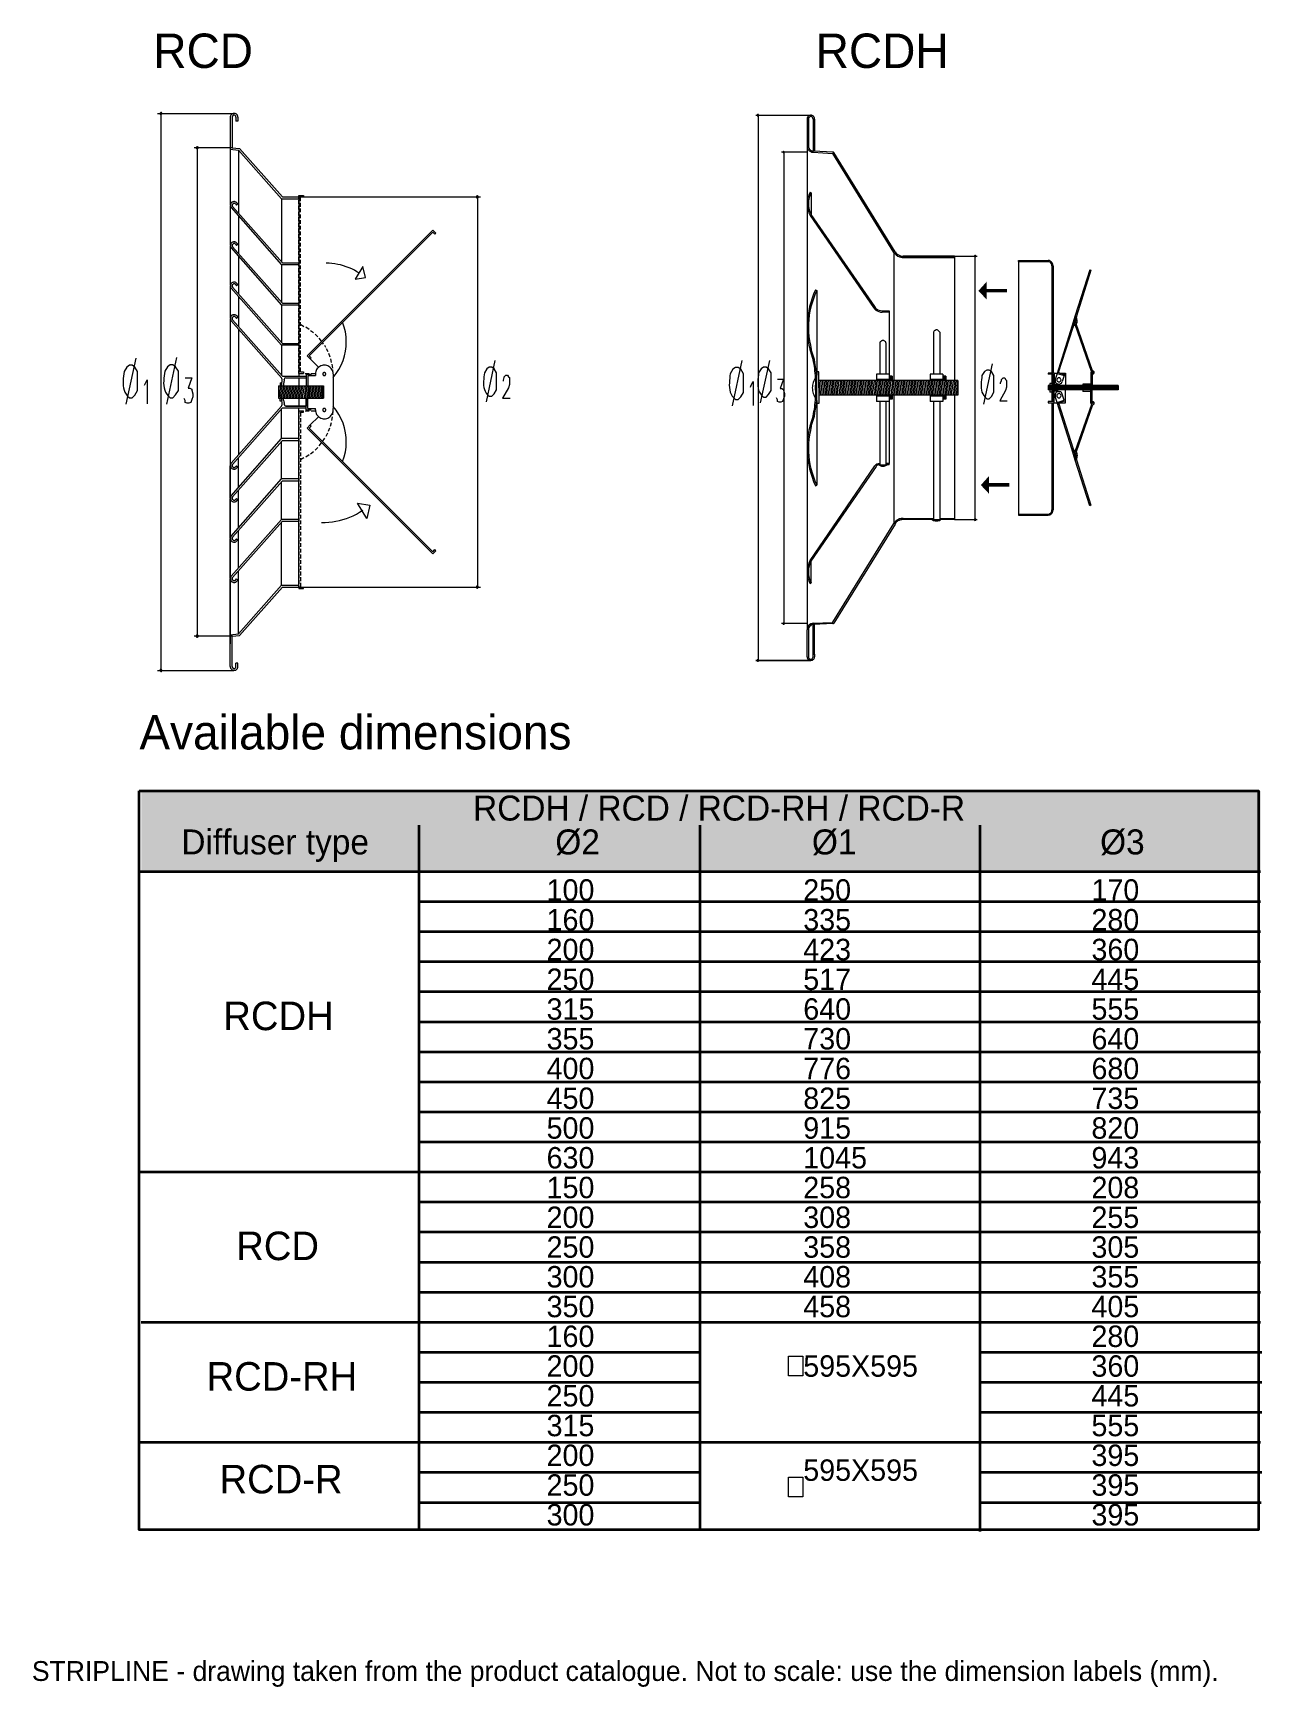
# Model space of a CAD drawing. Extents: x 0 to 248, y -13 to 320.
import ezdxf

# ---------------------------------------------------------------- set-up
doc = ezdxf.new("R2010")
doc.units = 0
for name, color, linetype in [('FILL', 8, 'Continuous'), ('GEOMETRY', 7, 'Continuous'), ('NOTE', 1, 'Continuous'), ('TEXT', 7, 'Continuous')]:
    doc.layers.add(name, color=color, linetype=linetype)

msp = doc.modelspace()

# ---------------------------------------------------------------- texts
at = {"layer": 'NOTE'}
msp.add_text('STRIPLINE - drawing taken from the product catalogue. Not to scale: use the dimension labels (mm).', height=4, dxfattribs=at).set_placement((0, -12))
at = {"layer": 'TEXT'}
for s, height, p in [('RCD', 6.936, (24.49, 313.28)), ('RCDH', 6.936, (158.06, 313.28)), ('Available dimensions', 6.9362, (21.68, 175.85)), ('RCDH / RCD / RCD-RH / RCD-R', 5.04, (88.96, 161.51)), ('Diffuser type', 5.04, (30.14, 154.68)), ('Ø2', 5.04, (105.55, 154.68)), ('Ø1', 5.04, (157.29, 154.68)), ('Ø3', 5.04, (215.4, 154.68)), ('100', 4.32, (103.79, 145.35)), ('250', 4.32, (155.55, 145.35)), ('170', 4.32, (213.66, 145.35)), ('160', 4.32, (103.79, 139.35)), ('335', 4.32, (155.55, 139.35)), ('280', 4.32, (213.66, 139.35)), ('200', 4.32, (103.79, 133.35)), ('423', 4.32, (155.55, 133.35)), ('360', 4.32, (213.66, 133.35)), ('250', 4.32, (103.79, 127.35)), ('517', 4.32, (155.55, 127.35)), ('445', 4.32, (213.66, 127.35)), ('RCDH', 5.76, (38.61, 119.24)), ('315', 4.32, (103.79, 121.35)), ('640', 4.32, (155.55, 121.35)), ('555', 4.32, (213.66, 121.35)), ('355', 4.32, (103.79, 115.35)), ('730', 4.32, (155.55, 115.35)), ('640', 4.32, (213.66, 115.35)), ('400', 4.32, (103.79, 109.35)), ('776', 4.32, (155.55, 109.35)), ('680', 4.32, (213.66, 109.35)), ('450', 4.32, (103.79, 103.35)), ('825', 4.32, (155.55, 103.35)), ('735', 4.32, (213.66, 103.35)), ('500', 4.32, (103.79, 97.35)), ('915', 4.32, (155.55, 97.35)), ('820', 4.32, (213.66, 97.35)), ('630', 4.32, (103.79, 91.35)), ('1045', 4.32, (155.55, 91.35)), ('943', 4.32, (213.66, 91.35)), ('150', 4.32, (103.79, 85.35)), ('258', 4.32, (155.55, 85.35)), ('208', 4.32, (213.66, 85.35)), ('200', 4.32, (103.79, 79.35)), ('308', 4.32, (155.55, 79.35)), ('255', 4.32, (213.66, 79.35)), ('RCD', 5.76, (41.21, 72.86)), ('250', 4.32, (103.79, 73.35)), ('358', 4.32, (155.55, 73.35)), ('305', 4.32, (213.66, 73.35)), ('300', 4.32, (103.79, 67.35)), ('408', 4.32, (155.55, 67.35)), ('355', 4.32, (213.66, 67.35)), ('350', 4.32, (103.79, 61.35)), ('458', 4.32, (155.55, 61.35)), ('405', 4.32, (213.66, 61.35)), ('160', 4.32, (103.79, 55.35)), ('280', 4.32, (213.66, 55.35)), ('200', 4.32, (103.79, 49.35)), ('595X595', 4.32, (155.55, 49.35)), ('360', 4.32, (213.66, 49.35)), ('RCD-RH', 5.76, (35.23, 46.54)), ('250', 4.32, (103.79, 43.35)), ('445', 4.32, (213.66, 43.35)), ('315', 4.32, (103.79, 37.35)), ('555', 4.32, (213.66, 37.35)), ('200', 4.32, (103.79, 31.35)), ('395', 4.32, (213.66, 31.35)), ('RCD-R', 5.76, (37.84, 25.82)), ('595X595', 4.32, (155.55, 28.35)), ('250', 4.32, (103.79, 25.35)), ('395', 4.32, (213.66, 25.35)), ('300', 4.32, (103.79, 19.35)), ('395', 4.32, (213.66, 19.35))]:
    msp.add_text(s, height=height, dxfattribs=at).set_placement(p)

# ---------------------------------------------------------------- hatches: boundary and pattern name
at = {"layer": 'FILL'}
for points in [[(192.53, 270.19), (190.87, 268.34), (192.53, 268.34)], [(192.53, 266.58), (192.53, 270.19), (190.87, 268.34)], [(190.87, 268.34), (192.53, 268.34), (192.53, 266.58)], [(192.53, 268.05), (196.63, 268.05), (192.53, 268.73)], [(192.53, 268.73), (196.63, 268.05), (196.63, 268.73)], [(192.53, 268.73), (196.63, 268.73)], [(192.53, 268.05), (196.63, 268.05)], [(195.44, 268.19), (195.44, 268.59)], [(172.86, 250.25), (173.49, 250.25), (172.86, 251.11)], [(172.86, 251.11), (173.49, 250.25), (173.49, 251.11)], [(183.69, 250.25), (184.32, 250.25), (183.69, 251.11)], [(183.69, 251.11), (184.32, 250.25), (184.32, 251.11)], [(172.86, 246.47), (173.49, 246.47), (172.86, 247.27)], [(172.86, 247.27), (173.49, 246.46), (173.49, 247.27)], [(183.69, 246.47), (184.32, 246.47), (183.69, 247.27)], [(183.69, 247.27), (184.32, 246.46), (184.32, 247.27)], [(193.02, 231.01), (191.36, 229.16), (193.02, 229.16)], [(193.02, 227.4), (193.02, 231.01), (191.36, 229.16)], [(191.36, 229.16), (193.02, 229.16), (193.02, 227.4)], [(193.02, 228.86), (197.11, 228.86), (193.02, 229.55)], [(193.02, 229.55), (197.11, 228.86), (197.11, 229.55)], [(193.02, 229.55), (197.11, 229.55)], [(193.02, 228.86), (197.11, 228.86)], [(22.04, 167.48), (247.75, 167.48), (247.75, 160.6), (22.04, 160.6), (22.04, 167.48)], [(22.04, 160.6), (247.75, 160.6), (247.75, 151.46), (22.04, 151.46), (22.04, 160.6)]]:
    msp.add_hatch(color=7, dxfattribs=at).paths.add_polyline_path(points)

# ---------------------------------------------------------------- linework, layer by layer
at = {"layer": 'GEOMETRY', "lineweight": 13}
for points in [[(40.74, 304.05), (25.33, 304.05)], [(26, 304.05), (26, 191.75)], [(41.55, 303.37), (41.55, 303.47), (41.53, 303.57), (41.49, 303.66), (41.45, 303.74), (41.4, 303.82), (41.33, 303.89), (41.26, 303.96), (41.18, 304.01), (41.1, 304.05), (41, 304.09), (40.91, 304.11), (40.81, 304.11), (40.69, 304.11), (40.58, 304.09), (40.48, 304.05), (40.39, 304.01), (40.3, 303.96), (40.23, 303.89), (40.16, 303.82), (40.1, 303.74), (40.06, 303.66), (40.02, 303.57), (40, 303.47), (40, 303.37)], [(41.15, 303.37), (41.14, 303.42), (41.14, 303.47), (41.12, 303.52), (41.1, 303.57), (41.08, 303.61), (41.05, 303.65), (41.02, 303.68), (40.99, 303.72), (40.95, 303.74), (40.9, 303.76), (40.86, 303.77), (40.81, 303.78), (40.74, 303.77), (40.68, 303.76), (40.63, 303.74), (40.58, 303.72), (40.54, 303.68), (40.51, 303.65), (40.47, 303.61), (40.45, 303.57), (40.43, 303.52), (40.42, 303.47), (40.41, 303.42), (40.4, 303.37)], [(157.04, 303.72), (145.98, 303.72)], [(146.44, 303.72), (146.44, 193.8)], [(157.79, 302.98), (157.79, 303.2), (157.72, 303.37), (157.63, 303.5), (157.51, 303.61), (157.37, 303.68), (157.23, 303.73), (157.07, 303.74), (156.92, 303.72), (156.77, 303.68), (156.63, 303.61), (156.51, 303.5), (156.42, 303.37), (156.35, 303.2), (156.35, 302.98)], [(157.56, 302.98), (157.56, 302.46), (157.79, 302.46), (157.79, 302.98), (157.79, 303.17), (157.74, 303.35), (157.64, 303.49), (157.52, 303.6), (157.37, 303.68), (157.2, 303.73), (157.03, 303.74), (156.86, 303.71), (156.7, 303.65), (156.55, 303.54), (156.44, 303.39), (156.36, 303.2), (156.36, 302.98)], [(40, 303.37), (40, 296.88)], [(40.4, 303.37), (40.4, 297.15)], [(41.15, 303.37), (41.15, 302.56)], [(41.55, 303.37), (41.55, 302.56), (41.15, 302.56)], [(156.36, 302.98), (156.36, 297.59)], [(157.56, 302.98), (157.5, 303.15), (157.44, 303.26), (157.21, 303.49), (156.93, 303.49), (156.58, 303.15), (156.58, 302.98)], [(157.56, 302.98), (157.5, 303.15), (157.44, 303.26), (157.21, 303.49), (156.93, 303.49), (156.58, 303.15), (156.58, 302.98)], [(156.58, 302.98), (156.58, 297.59)], [(157.56, 302.98), (157.56, 302.46)], [(157.79, 302.98), (157.79, 302.46), (157.56, 302.46)], [(157.56, 302.46), (157.56, 296.5)], [(157.79, 302.46), (157.79, 296.5)], [(40.4, 297.15), (32.7, 297.15)], [(33.3, 297.15), (33.3, 198.71)], [(40, 296.88), (40, 285.66)], [(40, 296.88), (41.69, 296.68)], [(40.4, 297.15), (41.89, 297.01), (50.54, 287.28), (53.86, 287.28)], [(156.36, 297.59), (156.36, 297.3), (156.38, 297.17), (156.42, 297.06), (156.47, 296.95), (156.53, 296.84), (156.61, 296.75), (156.7, 296.66), (156.79, 296.58), (156.89, 296.5), (157, 296.43), (157.11, 296.37), (157.22, 296.32), (157.33, 296.27), (157.56, 296.27)], [(156.36, 297.59), (156.36, 199.99)], [(156.58, 297.59), (156.58, 297.36), (156.63, 297.26), (156.67, 297.17), (156.72, 297.08), (156.76, 297), (156.81, 296.92), (156.87, 296.84), (156.93, 296.77), (156.99, 296.71), (157.07, 296.66), (157.16, 296.61), (157.27, 296.58), (157.39, 296.56), (157.62, 296.5)], [(41.69, 296.68), (41.69, 283.9)], [(41.69, 296.68), (50.34, 286.87)], [(156.36, 296.33), (151.14, 296.33)], [(151.6, 296.33), (151.6, 201.25)], [(157.56, 296.27), (161.46, 296.04)], [(174.06, 276.21), (161.68, 296.21), (161.63, 296.27), (161.51, 296.33), (157.62, 296.5)], [(173.83, 276.1), (161.51, 296.04), (161.46, 296.04)], [(50.34, 286.87), (50.34, 274.1)], [(50.34, 286.87), (53.86, 286.87)], [(53.86, 287.01), (53.86, 287.55)], [(53.86, 287.55), (54.74, 287.55), (54.74, 287.28)], [(53.86, 287.28), (53.86, 286.87)], [(53.86, 287.28), (90.44, 287.28)], [(53.86, 286.87), (53.86, 251.11)], [(54.2, 286.4), (54.2, 287.28), (54.74, 287.28)], [(89.83, 287.28), (89.83, 208.58)], [(156.93, 288.25), (156.7, 287.73), (156.59, 287.45), (156.5, 287.15), (156.43, 286.85), (156.38, 286.54), (156.36, 286.22), (156.35, 285.9), (156.36, 285.58), (156.39, 285.26), (156.44, 284.95), (156.51, 284.64), (156.59, 284.35), (156.7, 284.06), (156.93, 283.55)], [(157.16, 288.13), (156.93, 287.67), (156.82, 287.39), (156.74, 287.11), (156.67, 286.81), (156.62, 286.52), (156.59, 286.22), (156.58, 285.92), (156.59, 285.62), (156.61, 285.33), (156.66, 285.03), (156.73, 284.74), (156.82, 284.46), (156.93, 284.18), (157.16, 283.72)], [(156.93, 288.25), (157.16, 288.13)], [(157.16, 288.13), (157.16, 283.72)], [(40, 285.52), (40, 277.54)], [(41.35, 286.06), (41.28, 286.14), (41.2, 286.2), (41.11, 286.25), (41.02, 286.29), (40.93, 286.31), (40.83, 286.32), (40.74, 286.32), (40.64, 286.31), (40.54, 286.28), (40.45, 286.24), (40.35, 286.19), (40.27, 286.13), (40.2, 286.06), (40.15, 285.98), (40.1, 285.89), (40.07, 285.81), (40.05, 285.71), (40.03, 285.62), (40.03, 285.53), (40.04, 285.44), (40.06, 285.35), (40.09, 285.26), (40.14, 285.19), (40.2, 285.11)], [(40.2, 285.11), (50.34, 273.55)], [(41.08, 285.86), (41.04, 285.89), (41, 285.91), (40.96, 285.93), (40.91, 285.95), (40.86, 285.96), (40.81, 285.96), (40.76, 285.96), (40.71, 285.95), (40.66, 285.93), (40.62, 285.91), (40.58, 285.89), (40.54, 285.86), (40.49, 285.82), (40.45, 285.78), (40.42, 285.74), (40.4, 285.69), (40.39, 285.64), (40.38, 285.59), (40.38, 285.54), (40.38, 285.49), (40.4, 285.44), (40.42, 285.4), (40.44, 285.35), (40.47, 285.32)], [(40.47, 285.32), (50.54, 273.96)], [(41.08, 285.86), (41.28, 285.59), (41.55, 285.86)], [(41.35, 286.06), (41.55, 285.86)], [(53.86, 285.86), (53.86, 286.6)], [(53.86, 284.71), (53.86, 285.45)], [(53.86, 283.56), (53.86, 284.3)], [(54.2, 285.25), (54.2, 286.06)], [(54.2, 284.17), (54.2, 284.91)], [(54.2, 283.02), (54.2, 283.76)], [(156.93, 283.55), (169.71, 264.98)], [(157.1, 283.72), (169.94, 265.15)], [(41.69, 283.36), (41.69, 275.79)], [(53.86, 282.41), (53.86, 283.16)], [(53.86, 281.26), (53.86, 282.01)], [(53.86, 280.11), (53.86, 280.92)], [(54.2, 281.87), (54.2, 282.61)], [(54.2, 280.72), (54.2, 281.46)], [(54.2, 279.57), (54.2, 280.31)], [(55.48, 255.23), (80.83, 280.59)], [(55.89, 255.23), (80.83, 280.18), (81.24, 279.77)], [(80.83, 280.59), (81.44, 279.98), (81.24, 279.77)], [(40, 277.41), (40, 269.43)], [(41.35, 277.95), (41.28, 278.03), (41.2, 278.09), (41.11, 278.14), (41.02, 278.18), (40.93, 278.2), (40.83, 278.21), (40.74, 278.21), (40.64, 278.19), (40.54, 278.17), (40.45, 278.13), (40.35, 278.08), (40.27, 278.02), (40.2, 277.94), (40.15, 277.87), (40.1, 277.78), (40.07, 277.69), (40.05, 277.6), (40.03, 277.51), (40.03, 277.42), (40.04, 277.32), (40.06, 277.24), (40.09, 277.15), (40.14, 277.07), (40.2, 277)], [(40.2, 277), (50.34, 265.44)], [(41.08, 277.75), (41.04, 277.78), (41, 277.81), (40.96, 277.83), (40.91, 277.85), (40.86, 277.87), (40.81, 277.87), (40.76, 277.87), (40.71, 277.87), (40.66, 277.85), (40.62, 277.83), (40.58, 277.79), (40.54, 277.75), (40.49, 277.71), (40.45, 277.67), (40.42, 277.63), (40.4, 277.59), (40.39, 277.55), (40.38, 277.5), (40.38, 277.45), (40.38, 277.4), (40.4, 277.36), (40.42, 277.31), (40.44, 277.25), (40.47, 277.2)], [(40.47, 277.2), (50.54, 265.85)], [(41.08, 277.75), (41.28, 277.48), (41.55, 277.75)], [(41.35, 277.95), (41.55, 277.75)], [(53.86, 278.96), (53.86, 279.77)], [(53.86, 277.81), (53.86, 278.62)], [(53.86, 276.66), (53.86, 277.48)], [(54.2, 278.42), (54.2, 279.17)], [(54.2, 277.27), (54.2, 278.02)], [(54.2, 276.12), (54.2, 276.87)], [(41.69, 275.24), (41.69, 267.67)], [(50.54, 273.96), (53.86, 273.96), (53.86, 273.56), (50.34, 273.56)], [(50.34, 273.55), (50.34, 265.98)], [(53.86, 275.58), (53.86, 276.33)], [(53.86, 274.43), (53.86, 275.18)], [(53.86, 273.28), (53.86, 274.03)], [(54.2, 274.97), (54.2, 275.72)], [(54.2, 273.82), (54.2, 274.57)], [(66.07, 271.88), (65.55, 272.2), (65.03, 272.5), (64.49, 272.77), (63.95, 273), (63.39, 273.21), (62.83, 273.4), (62.25, 273.55), (61.68, 273.68), (61.09, 273.78), (60.51, 273.85), (59.92, 273.89), (59.33, 273.9)], [(173.83, 276.1), (174.06, 275.81), (174.29, 275.58), (174.64, 275.35), (174.98, 275.18), (175.27, 275.12), (175.67, 275.06)], [(173.83, 276.1), (174.06, 275.81), (174.17, 275.7), (174.28, 275.59), (174.4, 275.5), (174.52, 275.41), (174.65, 275.34), (174.79, 275.27), (174.93, 275.21), (175.07, 275.16), (175.22, 275.12), (175.37, 275.1), (175.52, 275.08), (175.67, 275.06), (186.04, 275.06)], [(173.83, 276.1), (173.83, 250.25)], [(174.06, 276.21), (174.24, 275.98), (174.47, 275.75), (174.75, 275.58), (175.04, 275.47), (175.33, 275.35), (175.67, 275.35)], [(174.06, 276.21), (174.24, 275.98), (174.47, 275.75), (174.75, 275.58), (175.04, 275.47), (175.33, 275.35), (175.67, 275.35)], [(175.67, 275.35), (186.04, 275.35)], [(186.04, 275.06), (186.04, 275.35), (175.67, 275.35)], [(175.67, 275.06), (186.04, 275.06)], [(186.04, 275.35), (190.63, 275.35)], [(186.04, 275.35), (186.04, 275.06)], [(186.04, 275.06), (186.04, 250.25)], [(190.17, 275.35), (190.17, 222.22)], [(198.94, 274.43), (204.9, 274.43)], [(198.94, 274.26), (198.94, 274.43)], [(198.94, 274.26), (204.9, 274.26)], [(198.94, 274.26), (198.94, 223.31)], [(205.93, 273.4), (205.87, 273.63), (205.81, 273.86), (205.7, 274.03), (205.53, 274.21), (205.36, 274.32), (205.13, 274.43), (204.9, 274.43)], [(205.7, 273.4), (205.7, 273.63), (205.59, 273.8), (205.47, 273.98), (205.3, 274.15), (205.07, 274.21), (204.9, 274.26)], [(53.86, 272.13), (53.86, 272.88)], [(53.86, 270.99), (53.86, 271.73)], [(53.86, 269.83), (53.86, 270.58)], [(54.2, 272.68), (54.2, 273.42)], [(54.2, 271.53), (54.2, 272.34)], [(54.2, 270.38), (54.2, 271.19)], [(205.7, 273.4), (205.7, 272.31)], [(205.7, 272.31), (205.7, 251.74)], [(205.7, 272.31), (205.93, 272.31)], [(205.93, 273.4), (205.93, 272.31)], [(205.93, 272.31), (205.93, 251.74)], [(213.32, 272.54), (210.4, 263.37)], [(213.55, 272.49), (210.63, 263.26), (210.63, 263.03)], [(213.32, 272.54), (213.55, 272.49)], [(40, 269.3), (40, 262.81)], [(41.35, 269.84), (41.28, 269.91), (41.2, 269.98), (41.11, 270.03), (41.02, 270.06), (40.93, 270.09), (40.83, 270.1), (40.74, 270.09), (40.64, 270.08), (40.54, 270.05), (40.45, 270.01), (40.35, 269.96), (40.27, 269.9), (40.2, 269.83), (40.15, 269.75), (40.1, 269.67), (40.07, 269.58), (40.05, 269.49), (40.03, 269.4), (40.03, 269.3), (40.04, 269.21), (40.06, 269.12), (40.09, 269.04), (40.14, 268.96), (40.2, 268.89)], [(40.2, 268.89), (50.34, 257.4)], [(41.08, 269.63), (41.04, 269.67), (41, 269.69), (40.96, 269.72), (40.91, 269.74), (40.86, 269.75), (40.81, 269.76), (40.76, 269.76), (40.71, 269.75), (40.66, 269.74), (40.62, 269.71), (40.58, 269.68), (40.54, 269.63), (40.49, 269.6), (40.45, 269.56), (40.42, 269.52), (40.4, 269.48), (40.39, 269.43), (40.38, 269.39), (40.38, 269.34), (40.38, 269.29), (40.4, 269.24), (40.42, 269.19), (40.44, 269.14), (40.47, 269.09)], [(40.47, 269.09), (50.54, 257.73)], [(41.08, 269.63), (41.28, 269.36), (41.55, 269.63)], [(41.35, 269.84), (41.55, 269.63)], [(41.69, 267.13), (41.69, 261.11)], [(53.86, 268.69), (53.86, 269.43)], [(53.86, 267.54), (53.86, 268.28)], [(53.86, 266.39), (53.86, 267.13)], [(54.2, 269.23), (54.2, 270.04)], [(54.2, 268.08), (54.2, 268.89)], [(54.2, 267), (54.2, 267.74)], [(158.02, 268.53), (157.62, 267.67), (157.32, 266.84), (157.05, 266), (156.83, 265.16), (156.65, 264.3), (156.51, 263.44), (156.41, 262.58), (156.35, 261.71), (156.34, 260.84), (156.36, 259.97), (156.43, 259.1), (156.54, 258.23), (156.7, 257.36), (156.93, 256.44)], [(158.25, 268.42), (157.9, 267.56), (157.59, 266.75), (157.32, 265.93), (157.09, 265.1), (156.9, 264.26), (156.75, 263.41), (156.64, 262.55), (156.58, 261.69), (156.57, 260.83), (156.6, 259.97), (156.68, 259.11), (156.81, 258.26), (156.99, 257.41), (157.16, 256.5)], [(158.02, 268.53), (158.25, 268.42)], [(158.25, 268.42), (158.25, 251.34)], [(41.35, 263.28), (41.28, 263.34), (41.2, 263.39), (41.11, 263.44), (41.02, 263.47), (40.93, 263.5), (40.83, 263.51), (40.74, 263.52), (40.64, 263.51), (40.54, 263.49), (40.45, 263.45), (40.35, 263.41), (40.27, 263.34), (40.2, 263.26), (40.15, 263.17), (40.1, 263.07), (40.07, 262.97), (40.05, 262.88), (40.03, 262.78), (40.03, 262.68), (40.04, 262.59), (40.06, 262.5), (40.09, 262.41), (40.14, 262.33), (40.2, 262.26)], [(50.54, 265.85), (53.86, 265.85), (53.86, 265.44), (50.34, 265.44)], [(50.34, 265.44), (50.34, 257.94)], [(53.86, 265.24), (53.86, 265.98)], [(53.86, 264.09), (53.86, 264.83)], [(53.86, 262.94), (53.86, 263.75)], [(54.2, 265.85), (54.2, 266.59)], [(54.2, 264.7), (54.2, 265.44)], [(54.2, 263.55), (54.2, 264.29)], [(169.71, 264.98), (169.94, 264.69), (170.17, 264.46), (170.45, 264.29), (171.14, 264.06), (171.43, 264.06)], [(169.94, 265.15), (170.11, 264.86), (170.34, 264.69), (170.57, 264.52), (170.85, 264.41), (171.14, 264.35), (171.43, 264.29)], [(171.43, 264.29), (172.86, 264.29), (172.86, 264.06)], [(172.86, 264.06), (171.43, 264.06)], [(172.86, 264.06), (172.86, 250.25)], [(40, 262.67), (40, 197.15)], [(40.2, 262.26), (50.34, 250.77)], [(41.08, 263.01), (41.04, 263.05), (41, 263.09), (40.96, 263.12), (40.91, 263.15), (40.86, 263.16), (40.81, 263.17), (40.76, 263.17), (40.71, 263.16), (40.66, 263.15), (40.62, 263.13), (40.58, 263.1), (40.54, 263.07), (40.49, 263.02), (40.45, 262.97), (40.42, 262.92), (40.4, 262.87), (40.39, 262.82), (40.38, 262.77), (40.38, 262.72), (40.38, 262.67), (40.4, 262.62), (40.42, 262.57), (40.44, 262.52), (40.47, 262.47)], [(40.47, 262.47), (50.54, 251.11)], [(41.08, 263.01), (41.28, 262.74), (41.55, 263.01)], [(41.35, 263.28), (41.55, 263.01)], [(41.69, 260.57), (41.69, 235.29)], [(53.86, 261.79), (53.86, 262.6)], [(53.86, 260.64), (53.86, 261.45)], [(53.86, 259.49), (53.86, 260.3)], [(54.87, 261.11), (54.19, 261.52)], [(54.2, 262.4), (54.2, 263.14)], [(54.2, 261.25), (54.2, 261.99)], [(54.2, 260.1), (54.2, 260.84)], [(55.89, 260.57), (55.21, 260.98)], [(56.77, 259.9), (56.16, 260.3)], [(60.75, 250.84), (61.37, 251.64), (61.91, 252.48), (62.37, 253.36), (62.75, 254.27), (63.04, 255.21), (63.25, 256.16), (63.37, 257.13), (63.4, 258.11), (63.35, 259.09), (63.21, 260.07), (62.97, 261.04), (62.65, 261.99)], [(156.36, 261.25), (156.36, 236.26)], [(183.06, 259.99), (182.95, 260.16), (182.85, 260.27), (182.76, 260.35), (182.67, 260.41), (182.58, 260.44), (182.49, 260.46), (182.4, 260.46), (182.31, 260.45), (182.23, 260.41), (182.14, 260.37), (182.05, 260.31), (181.95, 260.24), (181.86, 260.16), (181.8, 259.99)], [(209.71, 261.14), (206.73, 251.68)], [(207.02, 251.85), (209.94, 261.02)], [(210.4, 263.37), (209.71, 261.14)], [(209.88, 261.37), (209.77, 261.25), (209.71, 261.14)], [(209.88, 261.37), (210.46, 261.88), (210.57, 262), (210.63, 262.17), (210.57, 262.28)], [(210.06, 261.25), (209.94, 261.14), (209.94, 261.02)], [(210.23, 262), (210.06, 261.54)], [(210.06, 261.25), (210.34, 261.48), (210.63, 261.71)], [(210.34, 262.23), (210.28, 262.34), (210.23, 262.34), (210.17, 262.28), (210.17, 262.23)], [(210.17, 262.23), (210.23, 262.11), (210.28, 262.11), (210.34, 262.17), (210.34, 262.23)], [(210.34, 261.77), (210.17, 262.17)], [(210.46, 262.8), (210.34, 262.28)], [(210.46, 261.88), (210.34, 262.28)], [(210.4, 263.37), (210.4, 263.03)], [(210.57, 262.28), (210.4, 263.03)], [(213.67, 252.08), (210.4, 261.54)], [(213.89, 252.2), (210.57, 261.65)], [(210.63, 261.71), (210.69, 261.82), (210.8, 262), (210.8, 262.34), (210.63, 263.03)], [(50.54, 257.73), (53.86, 257.73), (53.86, 257.4), (50.34, 257.4)], [(50.34, 257.4), (50.34, 251.31)], [(53.86, 258.41), (53.86, 259.15)], [(53.86, 257.26), (53.86, 258)], [(53.86, 256.11), (53.86, 256.85)], [(54.2, 258.95), (54.2, 259.69)], [(54.2, 257.8), (54.2, 258.54)], [(54.2, 256.65), (54.2, 257.4)], [(57.64, 259.09), (57.1, 259.63)], [(58.39, 258.21), (57.91, 258.81)], [(58.79, 257.6), (58.59, 257.94)], [(59.27, 256.92), (59.06, 257.33)], [(172.23, 257.87), (172.17, 258.04), (172.07, 258.12), (171.98, 258.19), (171.89, 258.25), (171.81, 258.3), (171.73, 258.33), (171.65, 258.34), (171.56, 258.34), (171.48, 258.32), (171.39, 258.28), (171.29, 258.22), (171.19, 258.14), (171.08, 258.04), (170.97, 257.87)], [(170.97, 257.87), (170.97, 251.51)], [(172.23, 257.87), (172.23, 251.51)], [(181.8, 259.99), (181.8, 251.51)], [(183.06, 259.99), (183.06, 251.51)], [(20.96, 254.78), (18.96, 245.51)], [(29.17, 254.88), (27.15, 245.51)], [(53.86, 254.96), (53.86, 255.7)], [(53.86, 253.81), (53.86, 254.56)], [(54.2, 255.5), (54.2, 256.31)], [(54.2, 254.35), (54.2, 255.16)], [(54.2, 253.2), (54.2, 254.02)], [(55.48, 255.23), (56.09, 254.62)], [(55.89, 255.23), (56.29, 254.83)], [(56.29, 254.83), (56.09, 254.62)], [(56.09, 254.62), (57.78, 252.93)], [(59.74, 256.05), (59.4, 256.65)], [(60.15, 254.96), (59.88, 255.7)], [(60.42, 253.88), (60.28, 254.62)], [(60.69, 252.73), (60.55, 253.54)], [(93.38, 254.26), (91.59, 245.95)], [(143.16, 254.32), (141.19, 245.17)], [(148.74, 254.32), (146.89, 245.73)], [(158.02, 248.76), (158.08, 249.91), (158.05, 250.36), (158.02, 250.82), (157.99, 251.28), (157.95, 251.74), (157.91, 252.2), (157.86, 252.66), (157.79, 253.11), (157.72, 253.57), (157.63, 254.02), (157.53, 254.46), (157.41, 254.91), (157.27, 255.35), (156.93, 256.44)], [(158.3, 250.25), (158.25, 251.34), (158.13, 252.37), (157.96, 253.4), (157.79, 254.49), (157.5, 255.52), (157.16, 256.5)], [(193.66, 253.64), (191.9, 245.46)], [(22.71, 249.33), (22.9, 249.7), (23.26, 250.42), (23.26, 245.52)], [(30.93, 250.76), (32.25, 250.76), (31.49, 248.68), (31.87, 248.68), (32.25, 248.49), (32.25, 248.31), (32.44, 247.55), (32.44, 246.98), (32.25, 246.41), (32.06, 245.85), (31.68, 245.66), (31.31, 245.66), (30.93, 245.85), (30.93, 246.22), (30.74, 246.6)], [(50.34, 249.76), (50.39, 249.83), (50.43, 249.9), (50.46, 249.98), (50.48, 250.06), (50.49, 250.15), (50.49, 250.24), (50.49, 250.33), (50.48, 250.42), (50.46, 250.51), (50.43, 250.6), (50.39, 250.68), (50.34, 250.77)], [(50.54, 251.11), (55.34, 251.11), (55.34, 250.77)], [(50.75, 249.62), (50.78, 249.69), (50.81, 249.75), (50.84, 249.82), (50.86, 249.89), (50.88, 249.96), (50.89, 250.03), (50.9, 250.09), (50.91, 250.16), (50.91, 250.23), (50.91, 250.3), (50.9, 250.36), (50.88, 250.43)], [(51.22, 250.77), (50.95, 250.7), (50.88, 250.43)], [(51.22, 250.77), (55.34, 250.77)], [(53.86, 252.66), (53.86, 253.41)], [(53.86, 251.65), (53.86, 252.26)], [(53.86, 251.65), (54.74, 251.65)], [(53.86, 250.77), (53.86, 249.15)], [(54.2, 251.99), (54.2, 252.87)], [(54.2, 251.99), (54.74, 251.99)], [(54.74, 251.99), (54.74, 251.65)], [(55.14, 251.65), (55.89, 251.65)], [(55.34, 251.51), (55.34, 251.11)], [(55.34, 251.51), (56.22, 251.51)], [(55.34, 250.77), (55.34, 249.15)], [(55.62, 251.24), (55.62, 249.15)], [(55.62, 251.24), (56.22, 251.24)], [(56.22, 251.51), (56.22, 251.24)], [(56.22, 251.24), (57.17, 251.24)], [(56.29, 251.65), (57.17, 251.65)], [(60.75, 251.58), (60.74, 251.81), (60.69, 252.04), (60.61, 252.25), (60.51, 252.46), (60.38, 252.65), (60.23, 252.82), (60.06, 252.97), (59.87, 253.09), (59.67, 253.2), (59.45, 253.28), (59.23, 253.32), (59, 253.34), (58.75, 253.32), (58.51, 253.28), (58.28, 253.2), (58.07, 253.09), (57.88, 252.97), (57.7, 252.82), (57.55, 252.65), (57.42, 252.46), (57.31, 252.25), (57.24, 252.04), (57.19, 251.81), (57.17, 251.58)], [(57.17, 251.51), (57.17, 251.24)], [(60.75, 251.65), (60.69, 252.39)], [(60.75, 251.51), (60.75, 251.24)], [(60.75, 251.24), (60.75, 244.62)], [(95.07, 250.14), (95.07, 250.32), (95.25, 250.84), (95.25, 251.01), (95.59, 251.35), (95.94, 251.35), (96.11, 251.01), (96.28, 250.84), (96.28, 249.45), (96.11, 248.75), (94.9, 246.68), (96.46, 246.68)], [(150.35, 250.54), (151.56, 250.54), (150.87, 248.64), (151.22, 248.64), (151.56, 248.46), (151.56, 248.29), (151.74, 247.6), (151.74, 247.08), (151.56, 246.56), (151.39, 246.04), (151.04, 245.86), (150.7, 245.86), (150.35, 246.04), (150.35, 246.38), (150.18, 246.73)], [(158.02, 250.88), (157.79, 250.48), (157.66, 250.18), (157.55, 249.88), (157.47, 249.6), (157.41, 249.32), (157.38, 249.04), (157.37, 248.76), (157.38, 248.48), (157.42, 248.2), (157.48, 247.92), (157.56, 247.63), (157.66, 247.34), (157.79, 247.04), (158.02, 246.64)], [(158.02, 250.94), (158.02, 246.64)], [(158.7, 251.97), (158.3, 251.97)], [(158.3, 248.76), (158.3, 251.97)], [(158.7, 248.76), (158.7, 251.97)], [(158.7, 250.25), (159.05, 247.27)], [(186.73, 250.25), (158.71, 250.25)], [(159.05, 250.25), (159.34, 247.27)], [(159.34, 250.25), (159.68, 247.27)], [(159.68, 250.25), (160.02, 247.27)], [(160.02, 250.25), (160.31, 247.27)], [(160.31, 250.25), (160.65, 247.27)], [(160.65, 250.25), (160.94, 247.27)], [(160.94, 250.25), (161.28, 247.27)], [(161.28, 250.25), (161.57, 247.27)], [(161.57, 250.25), (161.91, 247.27)], [(161.91, 250.25), (162.26, 247.27)], [(162.26, 250.25), (162.54, 247.27)], [(162.54, 250.25), (162.89, 247.27)], [(162.89, 250.25), (163.18, 247.27)], [(163.18, 250.25), (163.52, 247.27)], [(163.52, 250.25), (163.81, 247.27)], [(163.81, 250.25), (164.15, 247.27)], [(164.15, 250.25), (164.44, 247.27)], [(164.44, 250.25), (164.78, 247.27)], [(164.78, 250.25), (165.12, 247.27)], [(165.12, 250.25), (165.41, 247.27)], [(165.41, 250.25), (165.75, 247.27)], [(165.75, 250.25), (166.04, 247.27)], [(166.04, 250.25), (166.38, 247.27)], [(166.38, 250.25), (166.67, 247.27)], [(166.67, 250.25), (167.01, 247.27)], [(167.01, 250.25), (167.3, 247.27)], [(167.3, 250.25), (167.65, 247.27)], [(167.65, 250.25), (167.93, 247.27)], [(167.93, 250.25), (168.28, 247.27)], [(168.28, 250.25), (168.62, 247.27)], [(168.62, 250.25), (168.91, 247.27)], [(168.91, 250.25), (169.25, 247.27)], [(169.25, 250.25), (169.54, 247.27)], [(169.54, 250.25), (169.88, 247.27)], [(169.88, 250.25), (170.17, 247.27)], [(170.17, 250.25), (170.51, 247.27)], [(170.34, 251.51), (170.34, 250.25)], [(172.86, 251.51), (170.34, 251.51)], [(172.86, 250.48), (170.34, 250.48)], [(170.51, 250.25), (170.85, 247.27)], [(170.85, 250.25), (171.14, 247.27)], [(171.14, 250.25), (171.49, 247.27)], [(171.48, 250.25), (171.77, 247.27)], [(171.77, 250.25), (172.12, 247.27)], [(172.12, 250.25), (172.4, 247.27)], [(172.4, 250.25), (172.75, 247.27)], [(172.75, 250.25), (173.03, 247.27)], [(172.86, 251.51), (172.86, 250.25)], [(173.49, 251.11), (172.86, 251.11)], [(173.03, 250.25), (173.38, 247.27)], [(173.38, 250.25), (173.66, 247.27)], [(173.49, 251.11), (173.49, 250.25)], [(173.66, 250.25), (174.01, 247.27)], [(174.01, 250.25), (174.35, 247.27)], [(174.35, 250.25), (174.64, 247.27)], [(174.64, 250.25), (174.98, 247.27)], [(174.98, 250.25), (175.27, 247.27)], [(175.27, 250.25), (175.61, 247.27)], [(175.61, 250.25), (175.9, 247.27)], [(175.9, 250.25), (176.24, 247.27)], [(176.24, 250.25), (176.59, 247.27)], [(176.59, 250.25), (176.87, 247.27)], [(176.87, 250.25), (177.22, 247.27)], [(177.22, 250.25), (177.5, 247.27)], [(177.5, 250.25), (177.85, 247.27)], [(177.85, 250.25), (178.13, 247.27)], [(178.13, 250.25), (178.48, 247.27)], [(178.48, 250.25), (178.76, 247.27)], [(178.76, 250.25), (179.11, 247.27)], [(179.11, 250.25), (179.39, 247.27)], [(179.39, 250.25), (179.74, 247.27)], [(179.74, 250.25), (180.08, 247.27)], [(180.08, 250.25), (180.37, 247.27)], [(180.37, 250.25), (180.71, 247.27)], [(180.71, 250.25), (181, 247.27)], [(181, 250.25), (181.34, 247.27)], [(181.17, 251.51), (181.17, 250.25)], [(183.69, 251.51), (181.17, 251.51)], [(183.69, 250.48), (181.17, 250.48)], [(181.34, 250.25), (181.63, 247.27)], [(181.63, 250.25), (181.97, 247.27)], [(181.97, 250.25), (182.26, 247.27)], [(182.26, 250.25), (182.6, 247.27)], [(182.6, 250.25), (182.95, 247.27)], [(182.95, 250.25), (183.23, 247.27)], [(183.23, 250.25), (183.58, 247.27)], [(183.58, 250.25), (183.86, 247.27)], [(183.69, 251.51), (183.69, 250.25)], [(184.32, 251.11), (183.69, 251.11)], [(183.86, 250.25), (184.21, 247.27)], [(184.21, 250.25), (184.49, 247.27)], [(184.32, 251.11), (184.32, 250.25)], [(184.49, 250.25), (184.84, 247.27)], [(184.84, 250.25), (185.18, 247.27)], [(185.18, 250.25), (185.47, 247.27)], [(185.47, 250.25), (185.81, 247.27)], [(185.81, 250.25), (186.1, 247.27)], [(186.1, 250.25), (186.44, 247.27)], [(186.44, 250.25), (186.73, 247.27)], [(186.73, 250.25), (186.73, 247.27)], [(195.33, 249.59), (195.33, 249.76), (195.5, 250.28), (195.5, 250.44), (195.84, 250.79), (196.18, 250.79), (196.35, 250.44), (196.52, 250.28), (196.52, 248.91), (196.35, 248.22), (195.16, 246.18), (196.69, 246.18)], [(204.9, 251.74), (204.9, 251.51)], [(206.16, 251.74), (204.9, 251.74)], [(205.93, 251.51), (204.9, 251.51)], [(205.7, 251.51), (205.7, 249.22)], [(205.93, 251.51), (205.93, 249.22)], [(206.16, 251.74), (206.16, 249.22)], [(206.16, 251.74), (206.73, 251.74)], [(206.73, 251.68), (206.33, 250.48)], [(206.33, 250.48), (206.33, 250.08), (206.39, 249.91), (206.5, 249.73), (206.67, 249.62), (206.85, 249.56), (207.02, 249.5), (207.25, 249.5), (207.42, 249.62), (207.59, 249.73), (207.71, 249.85), (207.76, 250.02)], [(206.73, 251.68), (208.16, 251.28)], [(207.02, 251.85), (208.22, 251.45)], [(207.3, 251.74), (208.45, 251.74)], [(208.16, 251.28), (207.76, 250.02)], [(208.16, 251.28), (208.22, 251.45)], [(208.45, 251.74), (208.45, 249.22)], [(213.78, 251.57), (213.89, 251.51), (214.06, 251.59), (214.16, 251.68), (214.21, 251.77), (214.22, 251.87), (214.19, 251.97), (214.14, 252.06), (214.06, 252.12), (213.97, 252.17), (213.87, 252.18), (213.77, 252.16), (213.68, 252.09), (213.61, 251.97), (213.55, 251.85)], [(213.55, 251.85), (213.55, 249.22)], [(213.84, 251.74), (213.95, 251.74), (214.01, 251.8), (213.95, 251.91), (213.89, 251.97), (213.78, 251.85)], [(213.78, 251.85), (213.78, 249.22)], [(213.78, 251.57), (213.84, 251.74)], [(49.73, 249.15), (49.73, 246.71)], [(49.73, 249.15), (58.79, 249.15)], [(49.73, 249.15), (50.07, 246.71)], [(50.07, 249.76), (50.07, 249.15)], [(50.07, 249.76), (50.34, 249.76)], [(50.07, 249.15), (50.34, 246.71)], [(50.34, 249.76), (50.34, 249.15)], [(50.34, 249.15), (50.68, 246.71)], [(50.68, 249.15), (50.95, 246.71)], [(50.75, 249.62), (50.75, 249.15)], [(50.95, 249.15), (51.29, 246.71)], [(51.29, 249.15), (51.56, 246.71)], [(51.56, 249.15), (51.9, 246.71)], [(51.9, 249.15), (52.17, 246.71)], [(52.17, 249.15), (52.5, 246.71)], [(52.5, 249.15), (52.78, 246.71)], [(52.78, 249.15), (53.11, 246.71)], [(53.11, 249.15), (53.38, 246.71)], [(53.38, 249.15), (53.72, 246.71)], [(53.72, 249.15), (53.99, 246.71)], [(53.99, 249.15), (54.33, 246.71)], [(54.33, 249.15), (54.6, 246.71)], [(54.6, 249.15), (54.94, 246.71)], [(54.94, 249.15), (55.21, 246.71)], [(55.21, 249.15), (55.55, 246.71)], [(55.55, 249.15), (55.82, 246.71)], [(55.82, 249.15), (56.09, 246.71)], [(56.09, 249.15), (56.43, 246.71)], [(56.43, 249.15), (56.7, 246.71)], [(56.7, 249.15), (57.04, 246.71)], [(57.04, 249.15), (57.31, 246.71)], [(57.31, 249.15), (57.64, 246.71)], [(57.64, 249.15), (57.91, 246.71)], [(57.91, 249.15), (58.25, 246.71)], [(58.25, 249.15), (58.52, 246.71)], [(58.52, 249.15), (58.79, 246.71)], [(58.79, 249.15), (58.79, 246.71)], [(144.89, 248.94), (145.07, 249.31), (145.43, 250.02), (145.43, 245.18)], [(156.93, 241.08), (157.27, 242.17), (157.41, 242.62), (157.52, 243.07), (157.62, 243.52), (157.71, 243.98), (157.79, 244.43), (157.85, 244.89), (157.91, 245.35), (157.95, 245.81), (157.99, 246.27), (158.02, 246.74), (158.05, 247.2), (158.07, 247.67), (158.02, 248.76)], [(157.16, 241.02), (157.5, 242.05), (157.79, 243.09), (157.96, 244.12), (158.13, 245.15), (158.25, 246.24), (158.3, 247.27)], [(158.7, 245.61), (158.3, 245.61), (158.3, 248.76)], [(158.7, 248.76), (158.7, 245.61)], [(186.73, 247.27), (158.71, 247.27)], [(170.34, 247.27), (170.34, 246.01)], [(172.86, 247.27), (172.86, 246.01), (170.34, 246.01)], [(172.86, 247.1), (170.34, 247.1)], [(172.86, 247.27), (172.86, 233.51)], [(173.49, 247.27), (173.49, 246.46)], [(173.83, 247.27), (173.83, 221.42)], [(181.17, 247.27), (181.17, 246.01)], [(183.69, 247.27), (183.69, 246.01), (181.17, 246.01)], [(183.69, 247.1), (181.17, 247.1)], [(184.32, 247.27), (184.32, 246.46)], [(186.04, 247.27), (186.04, 222.45)], [(204.9, 249.22), (204.9, 248.36)], [(219.05, 249.22), (204.9, 249.22)], [(204.9, 249.22), (205.07, 248.36)], [(219.05, 248.36), (204.9, 248.36)], [(205.07, 249.22), (205.3, 248.36)], [(205.3, 249.62), (205.3, 249.22)], [(205.7, 249.62), (205.3, 249.62)], [(205.3, 249.22), (205.53, 248.36)], [(205.3, 248.36), (205.3, 247.9)], [(205.7, 247.9), (205.3, 247.9)], [(205.53, 249.22), (205.76, 248.36)], [(205.7, 248.36), (205.7, 246.01)], [(205.76, 249.22), (205.99, 248.36)], [(205.93, 248.36), (205.93, 246.01)], [(205.93, 246.01), (205.93, 248.36)], [(205.99, 249.22), (206.22, 248.36)], [(206.79, 249.39), (206.16, 249.39)], [(206.16, 245.78), (206.16, 248.36)], [(206.79, 248.13), (206.16, 248.13)], [(206.22, 249.22), (206.44, 248.36)], [(208.16, 246.3), (207.76, 247.5), (207.7, 247.69), (207.59, 247.84), (207.46, 247.94), (207.3, 248), (207.13, 248.03), (206.95, 248.02), (206.78, 247.97), (206.63, 247.89), (206.5, 247.78), (206.4, 247.63), (206.34, 247.46), (206.33, 247.27), (206.33, 247.04)], [(206.73, 245.83), (206.33, 247.04)], [(206.45, 249.22), (206.67, 248.36)], [(206.67, 249.22), (206.9, 248.36)], [(206.79, 249.39), (206.79, 249.22)], [(206.79, 248.13), (206.79, 248.36)], [(206.9, 249.22), (207.13, 248.36)], [(207.13, 249.22), (207.36, 248.36)], [(207.36, 249.22), (207.59, 248.36)], [(207.59, 249.22), (207.82, 248.36)], [(207.82, 249.22), (207.99, 248.36)], [(207.99, 249.22), (208.22, 248.36)], [(208.22, 249.22), (208.45, 248.36)], [(208.45, 249.22), (208.68, 248.36)], [(208.45, 245.78), (208.45, 248.36)], [(208.68, 249.22), (208.91, 248.36)], [(208.91, 249.22), (209.14, 248.36)], [(209.14, 249.22), (209.37, 248.36)], [(209.37, 249.22), (209.6, 248.36)], [(209.6, 249.22), (209.83, 248.36)], [(209.83, 249.22), (210.06, 248.36)], [(210.06, 249.22), (210.28, 248.36)], [(210.28, 249.22), (210.51, 248.36)], [(210.51, 249.22), (210.74, 248.36)], [(210.74, 249.22), (210.91, 248.36)], [(210.91, 249.22), (211.14, 248.36)], [(211.14, 249.22), (211.37, 248.36)], [(211.37, 249.22), (211.6, 248.36)], [(211.6, 249.22), (211.83, 248.36)], [(211.83, 249.22), (212.06, 248.36)], [(213.55, 249.5), (211.89, 249.5)], [(211.89, 249.5), (211.89, 249.22)], [(211.89, 248.36), (211.89, 248.01)], [(213.55, 248.01), (211.89, 248.01)], [(212.06, 249.22), (212.29, 248.36)], [(212.29, 249.22), (212.52, 248.36)], [(212.52, 249.22), (212.75, 248.36)], [(212.75, 249.22), (212.98, 248.36)], [(212.98, 249.22), (213.21, 248.36)], [(213.21, 249.22), (213.44, 248.36)], [(213.44, 249.22), (213.67, 248.36)], [(213.55, 245.66), (213.55, 248.36)], [(213.67, 249.22), (213.84, 248.36)], [(213.78, 245.66), (213.78, 248.36)], [(213.84, 249.22), (214.07, 248.36)], [(214.07, 249.22), (214.3, 248.36)], [(214.3, 249.22), (214.53, 248.36)], [(214.53, 249.22), (214.76, 248.36)], [(214.75, 249.22), (214.98, 248.36)], [(214.98, 249.22), (215.21, 248.36)], [(215.21, 249.22), (215.44, 248.36)], [(215.44, 249.22), (215.67, 248.36)], [(215.67, 249.22), (215.9, 248.36)], [(215.9, 249.22), (216.13, 248.36)], [(216.13, 249.22), (216.36, 248.36)], [(216.36, 249.22), (216.59, 248.36)], [(216.59, 249.22), (216.82, 248.36)], [(216.82, 249.22), (216.99, 248.36)], [(216.99, 249.22), (217.22, 248.36)], [(217.22, 249.22), (217.45, 248.36)], [(217.45, 249.22), (217.68, 248.36)], [(217.68, 249.22), (217.91, 248.36)], [(217.91, 249.22), (218.14, 248.36)], [(218.14, 249.22), (218.37, 248.36)], [(218.37, 249.22), (218.59, 248.36)], [(218.59, 249.22), (218.82, 248.36)], [(218.82, 249.22), (219.05, 248.36)], [(219.05, 249.22), (219.05, 248.36)], [(40.2, 233.6), (50.34, 245.09)], [(40.47, 233.33), (50.54, 244.75)], [(49.73, 246.71), (58.79, 246.71)], [(50.34, 246.1), (50.07, 246.1), (50.07, 246.71)], [(50.34, 246.71), (50.34, 246.1)], [(50.34, 245.16), (50.39, 245.23), (50.43, 245.3), (50.46, 245.38), (50.48, 245.47), (50.49, 245.55), (50.49, 245.64), (50.49, 245.73), (50.48, 245.82), (50.46, 245.91), (50.43, 246), (50.39, 246.09), (50.34, 246.17)], [(50.34, 238.53), (50.34, 244.55)], [(50.54, 244.75), (55.34, 244.75), (55.34, 245.09), (51.22, 245.09)], [(50.75, 246.24), (50.75, 246.71)], [(50.88, 245.5), (50.9, 245.56), (50.91, 245.63), (50.91, 245.7), (50.91, 245.76), (50.9, 245.83), (50.89, 245.89), (50.88, 245.96), (50.86, 246.02), (50.84, 246.08), (50.81, 246.13), (50.78, 246.19), (50.75, 246.24)], [(50.88, 245.5), (50.88, 245.46), (50.89, 245.43), (50.89, 245.41), (50.9, 245.38), (50.91, 245.36), (50.92, 245.34), (50.92, 245.32), (50.93, 245.3), (50.94, 245.28), (50.95, 245.26), (50.95, 245.24), (50.95, 245.23), (51.22, 245.09)], [(51.22, 245.09), (55.34, 245.09)], [(53.86, 246.71), (53.86, 245.09)], [(53.86, 208.99), (53.86, 244.75)], [(53.86, 244.14), (54.74, 244.14)], [(53.86, 244.14), (53.86, 243.6)], [(54.2, 243.87), (54.74, 243.87)], [(54.2, 243.87), (54.2, 243)], [(54.74, 243.87), (54.74, 244.14)], [(55.14, 244.14), (55.89, 244.14)], [(55.34, 246.71), (55.34, 245.09)], [(55.34, 245.09), (55.34, 246.71)], [(55.34, 244.35), (55.34, 244.75)], [(55.34, 244.35), (56.22, 244.35)], [(55.62, 244.62), (55.62, 246.71)], [(55.62, 244.62), (56.22, 244.62)], [(56.22, 244.35), (56.22, 244.62)], [(56.22, 244.62), (57.17, 244.62)], [(56.29, 244.14), (57.17, 244.14)], [(57.17, 244.35), (57.17, 244.62)], [(57.17, 244.35), (57.19, 244.1), (57.24, 243.86), (57.31, 243.63), (57.42, 243.42), (57.55, 243.23), (57.7, 243.05), (57.88, 242.9), (58.07, 242.77), (58.28, 242.66), (58.51, 242.59), (58.75, 242.54), (59, 242.52), (59.23, 242.54), (59.45, 242.59), (59.67, 242.66), (59.87, 242.77), (60.06, 242.9), (60.23, 243.05), (60.38, 243.23), (60.51, 243.42), (60.61, 243.63), (60.69, 243.86), (60.74, 244.1), (60.75, 244.35)], [(60.69, 243.33), (60.75, 244.15)], [(62.65, 233.93), (62.97, 234.88), (63.21, 235.84), (63.35, 236.81), (63.4, 237.79), (63.37, 238.76), (63.25, 239.73), (63.04, 240.69), (62.75, 241.62), (62.37, 242.53), (61.91, 243.4), (61.37, 244.24), (60.75, 245.02)], [(60.75, 244.35), (60.75, 244.62)], [(158.25, 246.24), (158.25, 229.16)], [(170.97, 246.01), (170.97, 233.23), (172.23, 233.23)], [(172.23, 246.01), (172.23, 233.23)], [(173.49, 246.47), (172.86, 246.47)], [(181.8, 246.01), (181.8, 222.23), (183.06, 222.23)], [(183.06, 246.01), (183.06, 222.23)], [(184.32, 246.47), (183.69, 246.47)], [(204.9, 246.01), (204.9, 245.78), (206.16, 245.78)], [(205.93, 246.01), (204.9, 246.01)], [(205.7, 245.78), (205.7, 225.2)], [(205.93, 245.78), (205.93, 225.2)], [(206.16, 245.78), (206.73, 245.78)], [(206.73, 245.83), (208.16, 246.3)], [(209.71, 236.44), (206.73, 245.83)], [(207.02, 245.72), (208.22, 246.12)], [(207.02, 245.72), (209.94, 236.49)], [(207.3, 245.78), (208.45, 245.78)], [(208.16, 246.3), (208.22, 246.12)], [(213.67, 245.44), (210.4, 236.04)], [(213.89, 245.38), (210.57, 235.86)], [(213.55, 245.66), (213.61, 245.55), (213.73, 245.44), (213.85, 245.38), (213.96, 245.37), (214.05, 245.4), (214.13, 245.45), (214.18, 245.53), (214.22, 245.62), (214.22, 245.72), (214.2, 245.81), (214.14, 245.9), (214.04, 245.97), (213.89, 246.01), (213.78, 246.01)], [(213.78, 245.66), (213.84, 245.61), (213.89, 245.61), (213.95, 245.66), (214.01, 245.72), (213.95, 245.78), (213.84, 245.78), (213.78, 246.01)], [(53.86, 243.2), (53.86, 242.45)], [(53.86, 242.05), (53.86, 241.31)], [(53.86, 240.9), (53.86, 240.15)], [(54.2, 242.66), (54.2, 241.84)], [(54.2, 241.51), (54.2, 240.76)], [(54.2, 240.36), (54.2, 239.61)], [(55.48, 240.63), (56.09, 241.31)], [(55.48, 240.63), (80.83, 215.27)], [(55.89, 240.63), (56.29, 241.03)], [(55.89, 240.63), (80.83, 215.68), (81.24, 216.15)], [(56.09, 241.3), (57.78, 242.93)], [(56.29, 241.03), (56.09, 241.31)], [(59.81, 240.02), (60.08, 240.69)], [(60.21, 241.03), (60.42, 241.78)], [(60.48, 242.18), (60.62, 242.93)], [(156.93, 241.08), (156.7, 240.22), (156.55, 239.35), (156.43, 238.48), (156.36, 237.6), (156.34, 236.73), (156.35, 235.86), (156.41, 235), (156.5, 234.13), (156.64, 233.27), (156.83, 232.42), (157.05, 231.58), (157.31, 230.74), (157.62, 229.9), (158.02, 229.04)], [(157.16, 241.02), (156.99, 240.16), (156.81, 239.3), (156.68, 238.44), (156.6, 237.58), (156.57, 236.72), (156.58, 235.87), (156.64, 235.02), (156.74, 234.17), (156.89, 233.33), (157.08, 232.5), (157.31, 231.66), (157.59, 230.84), (157.9, 230.02), (158.25, 229.16)], [(40.2, 226.97), (50.34, 238.53)], [(40.47, 226.77), (50.54, 238.13)], [(50.54, 238.13), (53.86, 238.13), (53.86, 238.53), (50.34, 238.53)], [(50.34, 230.42), (50.34, 237.99)], [(53.86, 239.75), (53.86, 239.01)], [(53.86, 238.6), (53.86, 237.85)], [(53.86, 237.52), (53.86, 236.71)], [(54.2, 239.21), (54.2, 238.47)], [(54.2, 238.06), (54.2, 237.32)], [(54.2, 236.91), (54.2, 236.17)], [(57.91, 237.05), (58.39, 237.65)], [(58.59, 237.93), (59.06, 238.6)], [(59.33, 239.01), (59.67, 239.68)], [(40.2, 233.6), (40.14, 233.53), (40.09, 233.45), (40.06, 233.36), (40.04, 233.27), (40.03, 233.18), (40.03, 233.09), (40.05, 233), (40.07, 232.91), (40.1, 232.82), (40.15, 232.73), (40.2, 232.65), (40.27, 232.58), (40.35, 232.52), (40.45, 232.47), (40.54, 232.43), (40.64, 232.4), (40.74, 232.39), (40.83, 232.39), (40.93, 232.4), (41.02, 232.42), (41.11, 232.46), (41.2, 232.51), (41.28, 232.57), (41.35, 232.65)], [(41.69, 228.73), (41.69, 234.75)], [(53.86, 236.37), (53.86, 235.56)], [(53.86, 235.22), (53.86, 234.41)], [(53.86, 234.07), (53.86, 233.26)], [(54.2, 235.76), (54.2, 235.02)], [(54.2, 234.34), (54.87, 234.75)], [(54.2, 234.61), (54.2, 233.87)], [(55.21, 234.88), (55.89, 235.35)], [(56.16, 235.49), (56.76, 235.96)], [(57.1, 236.23), (57.64, 236.77)], [(170.91, 233.51), (170.62, 233.46), (170.4, 233.4), (170.17, 233.23), (169.99, 233.06)], [(170.97, 233.51), (170.91, 233.51)], [(172.86, 233.51), (172.23, 233.51)], [(172.86, 233.23), (172.86, 233.51)], [(209.71, 236.44), (209.77, 236.26), (209.88, 236.15), (210.46, 235.63)], [(210.4, 234.2), (209.71, 236.44)], [(209.94, 236.5), (209.94, 236.38), (210.06, 236.32)], [(210.06, 236.32), (210.34, 236.04), (210.63, 235.86)], [(210.23, 235.58), (210.06, 235.98)], [(210.34, 235.81), (210.17, 235.35)], [(210.46, 235.63), (210.34, 235.29)], [(210.46, 234.77), (210.34, 235.23)], [(210.57, 235.23), (210.4, 234.55)], [(210.4, 234.55), (210.4, 234.2)], [(213.32, 224.97), (210.4, 234.2)], [(210.57, 235.23), (210.63, 235.41), (210.57, 235.52), (210.46, 235.63)], [(210.8, 235.18), (210.8, 235.52), (210.69, 235.69), (210.63, 235.86)], [(210.8, 235.18), (210.63, 234.49)], [(210.63, 234.49), (210.63, 234.26)], [(210.63, 234.26), (213.55, 225.09), (213.32, 224.97)], [(40, 226.56), (40, 233.06)], [(40.2, 218.86), (50.34, 230.42)], [(40.47, 233.39), (40.44, 233.34), (40.42, 233.29), (40.4, 233.24), (40.38, 233.19), (40.38, 233.14), (40.38, 233.09), (40.39, 233.04), (40.4, 232.99), (40.42, 232.94), (40.45, 232.89), (40.49, 232.84), (40.54, 232.78), (40.57, 232.76), (40.62, 232.73), (40.66, 232.72), (40.71, 232.71), (40.76, 232.71), (40.81, 232.72), (40.86, 232.73), (40.91, 232.75), (40.96, 232.77), (41, 232.79), (41.04, 232.82), (41.08, 232.85)], [(41.08, 232.85), (41.28, 233.06), (41.55, 232.85)], [(41.35, 232.65), (41.55, 232.85)], [(50.54, 230.01), (53.86, 230.01), (53.86, 230.42), (50.34, 230.42)], [(53.86, 232.92), (53.86, 232.18)], [(53.86, 231.77), (53.86, 231.03)], [(53.86, 230.62), (53.86, 229.88)], [(54.2, 233.46), (54.2, 232.72)], [(54.2, 232.31), (54.2, 231.57)], [(54.2, 231.16), (54.2, 230.42)], [(156.93, 213.97), (169.99, 233.06)], [(170.91, 233.23), (170.68, 233.23), (170.51, 233.17), (170.34, 233.06), (170.22, 232.89), (157.1, 213.8)], [(170.8, 233.23), (171.03, 233.11), (171.31, 233), (171.89, 233), (172.17, 233.11), (172.46, 233.23)], [(170.97, 233.23), (170.91, 233.23)], [(172.86, 233.23), (172.23, 233.23)], [(40.2, 226.97), (40.14, 226.9), (40.09, 226.82), (40.06, 226.74), (40.04, 226.65), (40.03, 226.56), (40.03, 226.46), (40.05, 226.37), (40.07, 226.28), (40.1, 226.19), (40.15, 226.11), (40.2, 226.03), (40.27, 225.96), (40.35, 225.89), (40.45, 225.84), (40.54, 225.81), (40.64, 225.78), (40.74, 225.76), (40.83, 225.76), (40.93, 225.77), (41.02, 225.8), (41.11, 225.83), (41.2, 225.88), (41.28, 225.95), (41.35, 226.02)], [(40.47, 218.65), (50.54, 230.01)], [(41.69, 220.55), (41.69, 228.12)], [(50.34, 222.24), (50.34, 229.81)], [(53.86, 229.47), (53.86, 228.73)], [(53.86, 228.32), (53.86, 227.58)], [(53.86, 227.18), (53.86, 226.43)], [(54.2, 230.08), (54.2, 229.27)], [(54.2, 228.93), (54.2, 228.12)], [(54.2, 227.78), (54.2, 226.97)], [(158.02, 229.04), (158.25, 229.16)], [(40, 218.45), (40, 226.43)], [(40.47, 226.77), (40.44, 226.73), (40.42, 226.69), (40.4, 226.65), (40.38, 226.6), (40.38, 226.55), (40.38, 226.5), (40.39, 226.45), (40.4, 226.4), (40.42, 226.35), (40.45, 226.31), (40.49, 226.26), (40.54, 226.23), (40.57, 226.2), (40.62, 226.17), (40.66, 226.15), (40.71, 226.14), (40.76, 226.13), (40.81, 226.13), (40.86, 226.13), (40.91, 226.14), (40.96, 226.15), (41, 226.17), (41.04, 226.2), (41.08, 226.23)], [(41.08, 226.23), (41.28, 226.43), (41.55, 226.23)], [(41.35, 226.02), (41.55, 226.23)], [(53.86, 226.02), (53.86, 225.28)], [(53.86, 224.88), (53.86, 224.13)], [(53.86, 223.73), (53.86, 222.98)], [(54.2, 226.63), (54.2, 225.82)], [(54.2, 225.48), (54.2, 224.67)], [(54.2, 224.33), (54.2, 223.59)], [(58.41, 221.59), (59.14, 221.6), (59.86, 221.66), (60.59, 221.74), (61.3, 221.86), (62.01, 222.02), (62.72, 222.21), (63.41, 222.43), (64.1, 222.69), (64.77, 222.99), (65.43, 223.31), (66.08, 223.68), (66.71, 224.08)], [(204.9, 223.09), (205.13, 223.14), (205.23, 223.16), (205.32, 223.19), (205.41, 223.23), (205.49, 223.28), (205.57, 223.34), (205.64, 223.41), (205.7, 223.49), (205.75, 223.57), (205.8, 223.66), (205.83, 223.75), (205.86, 223.85), (205.87, 223.94), (205.93, 224.17)], [(204.9, 223.31), (205.07, 223.31), (205.3, 223.43), (205.47, 223.54), (205.59, 223.71), (205.7, 223.94), (205.7, 224.17)], [(205.7, 225.2), (205.7, 224.17)], [(205.7, 225.2), (205.93, 225.2)], [(205.93, 225.2), (205.93, 224.17)], [(40.2, 210.81), (50.34, 222.24)], [(40.47, 210.54), (50.54, 221.9)], [(50.54, 221.9), (53.86, 221.9), (53.86, 222.24), (50.34, 222.24)], [(50.34, 208.99), (50.34, 221.7)], [(53.86, 222.58), (53.86, 221.83)], [(53.86, 221.5), (53.86, 220.68)], [(53.86, 220.35), (53.86, 219.53)], [(54.2, 223.18), (54.2, 222.44)], [(54.2, 222.04), (54.2, 221.29)], [(54.2, 220.89), (54.2, 220.14)], [(157.56, 201.3), (161.46, 201.48), (161.51, 201.53), (173.83, 221.42)], [(181.8, 222.22), (175.67, 222.22), (175.5, 222.2), (175.34, 222.17), (175.18, 222.14), (175.02, 222.1), (174.87, 222.05), (174.73, 221.99), (174.6, 221.92), (174.47, 221.83), (174.35, 221.73), (174.25, 221.61), (174.15, 221.47), (174.06, 221.31), (161.68, 201.3)], [(175.67, 222.45), (175.27, 222.45), (174.98, 222.34), (174.64, 222.16), (174.29, 222), (174.06, 221.77), (173.83, 221.42)], [(175.67, 222.45), (181.8, 222.45)], [(181.57, 222.22), (181.8, 222.05), (181.94, 222.02), (182.07, 221.99), (182.17, 221.96), (182.27, 221.95), (182.35, 221.94), (182.43, 221.93), (182.51, 221.94), (182.6, 221.95), (182.69, 221.96), (182.8, 221.99), (182.92, 222.02), (183.06, 222.05), (183.29, 222.22)], [(183.06, 222.45), (186.04, 222.45)], [(186.04, 222.45), (186.04, 222.22), (183.06, 222.22)], [(186.04, 222.22), (190.63, 222.22)], [(198.94, 223.31), (204.9, 223.31)], [(198.94, 223.31), (198.94, 223.08)], [(198.94, 223.09), (204.9, 223.09)], [(40, 210.34), (40, 218.32)], [(40.2, 218.86), (40.14, 218.79), (40.09, 218.71), (40.06, 218.62), (40.04, 218.53), (40.03, 218.44), (40.03, 218.35), (40.05, 218.26), (40.07, 218.17), (40.1, 218.08), (40.15, 217.99), (40.2, 217.92), (40.27, 217.85), (40.35, 217.78), (40.45, 217.73), (40.54, 217.69), (40.64, 217.67), (40.74, 217.65), (40.83, 217.65), (40.93, 217.66), (41.02, 217.68), (41.11, 217.72), (41.2, 217.77), (41.28, 217.83), (41.35, 217.91)], [(40.47, 218.65), (40.44, 218.62), (40.42, 218.58), (40.4, 218.53), (40.38, 218.48), (40.38, 218.43), (40.38, 218.38), (40.39, 218.33), (40.4, 218.28), (40.42, 218.24), (40.45, 218.19), (40.49, 218.15), (40.54, 218.11), (40.57, 218.08), (40.62, 218.06), (40.66, 218.04), (40.71, 218.02), (40.76, 218.01), (40.81, 218.01), (40.86, 218.01), (40.91, 218.02), (40.96, 218.04), (41, 218.06), (41.04, 218.08), (41.08, 218.11)], [(41.08, 218.11), (41.28, 218.32), (41.55, 218.11)], [(41.35, 217.91), (41.55, 218.11)], [(41.69, 212.44), (41.69, 220.01)], [(53.86, 219.2), (53.86, 218.38)], [(53.86, 218.05), (53.86, 217.24)], [(53.86, 216.9), (53.86, 216.15)], [(54.2, 219.74), (54.2, 219)], [(54.2, 218.59), (54.2, 217.85)], [(54.2, 217.44), (54.2, 216.69)], [(53.86, 215.75), (53.86, 215.01)], [(53.86, 214.6), (53.86, 213.85)], [(54.2, 216.29), (54.2, 215.55)], [(54.2, 215.14), (54.2, 214.39)], [(54.2, 213.99), (54.2, 213.25)], [(80.83, 215.27), (81.44, 215.88), (81.24, 216.15)], [(156.93, 213.97), (156.7, 213.46), (156.59, 213.16), (156.5, 212.86), (156.44, 212.55), (156.39, 212.24), (156.36, 211.93), (156.35, 211.62), (156.36, 211.31), (156.39, 211), (156.44, 210.69), (156.5, 210.39), (156.59, 210.08), (156.7, 209.79), (156.93, 209.33)], [(157.16, 213.86), (156.93, 213.4), (156.82, 213.12), (156.74, 212.83), (156.67, 212.54), (156.62, 212.24), (156.59, 211.95), (156.58, 211.65), (156.59, 211.35), (156.61, 211.05), (156.66, 210.76), (156.73, 210.47), (156.82, 210.18), (156.93, 209.9), (157.16, 209.44)], [(157.16, 209.44), (157.16, 213.86)], [(40, 198.98), (40, 210.2)], [(40.2, 210.81), (40.14, 210.72), (40.09, 210.63), (40.06, 210.54), (40.04, 210.44), (40.03, 210.34), (40.03, 210.25), (40.05, 210.15), (40.07, 210.06), (40.1, 209.97), (40.15, 209.88), (40.2, 209.8), (40.27, 209.73), (40.35, 209.67), (40.45, 209.62), (40.54, 209.58), (40.64, 209.55), (40.74, 209.54), (40.83, 209.54), (40.93, 209.55), (41.02, 209.57), (41.11, 209.61), (41.2, 209.66), (41.28, 209.72), (41.35, 209.8)], [(40.47, 210.54), (40.44, 210.51), (40.42, 210.47), (40.4, 210.42), (40.38, 210.37), (40.38, 210.32), (40.38, 210.27), (40.39, 210.22), (40.4, 210.17), (40.42, 210.12), (40.45, 210.08), (40.49, 210.04), (40.54, 210), (40.57, 209.97), (40.62, 209.95), (40.66, 209.93), (40.71, 209.91), (40.76, 209.9), (40.81, 209.9), (40.86, 209.9), (40.91, 209.91), (40.96, 209.93), (41, 209.95), (41.04, 209.97), (41.08, 210)], [(41.08, 210), (41.28, 210.27), (41.55, 210)], [(41.69, 199.18), (41.69, 211.89)], [(53.86, 213.45), (53.86, 212.71)], [(53.86, 212.3), (53.86, 211.56)], [(53.86, 211.15), (53.86, 210.41)], [(54.2, 212.91), (54.2, 212.1)], [(54.2, 211.76), (54.2, 210.95)], [(54.2, 210.61), (54.2, 209.8)], [(40.4, 198.71), (41.89, 198.85), (50.54, 208.58), (53.86, 208.58)], [(41.35, 209.8), (41.55, 210)], [(41.69, 199.18), (50.34, 208.99)], [(50.34, 208.99), (53.86, 208.99)], [(53.86, 210), (53.86, 209.26)], [(53.86, 208.58), (53.86, 208.99)], [(53.86, 208.85), (53.86, 208.31)], [(53.86, 208.31), (54.74, 208.31), (54.74, 208.58)], [(53.86, 208.58), (90.44, 208.58)], [(54.2, 209.46), (54.2, 208.58), (54.74, 208.58)], [(156.93, 209.33), (157.16, 209.44)], [(156.36, 201.25), (151.14, 201.25)], [(157.56, 201.3), (157.33, 201.25), (157.1, 201.19), (156.87, 201.08), (156.7, 200.91), (156.53, 200.73), (156.41, 200.5), (156.36, 200.22), (156.36, 199.99)], [(161.51, 201.25), (157.62, 201.02), (157.39, 201.02), (157.16, 200.96), (156.99, 200.79), (156.81, 200.62), (156.7, 200.45), (156.58, 200.22), (156.58, 194.37), (156.7, 194.26), (156.81, 194.14), (156.93, 194.09), (157.21, 194.09), (157.33, 194.14), (157.44, 194.26), (157.5, 194.37), (157.56, 194.54), (157.56, 195.06), (157.79, 195.06), (157.79, 194.54)], [(157.56, 195.06), (157.56, 201.02)], [(157.79, 195.06), (157.79, 201.08)], [(161.51, 201.25), (161.63, 201.25), (161.68, 201.31)], [(40.4, 198.71), (32.7, 198.71)], [(40, 198.98), (41.69, 199.18)], [(40, 192.56), (40, 198.98)], [(40.4, 192.56), (40.4, 198.71)], [(156.36, 194.54), (156.36, 199.99)], [(157.04, 193.8), (145.98, 193.8)], [(145.98, 193.8), (157.04, 193.8)], [(156.36, 194.54), (156.36, 194.37), (156.41, 194.2), (156.5, 194.06), (156.62, 193.96), (156.76, 193.88), (156.91, 193.84), (157.07, 193.82), (157.23, 193.84), (157.39, 193.88), (157.53, 193.96), (157.65, 194.07), (157.73, 194.2), (157.79, 194.37), (157.79, 194.54)], [(25.33, 191.75), (40.74, 191.75)], [(40, 192.56), (40, 192.46), (40.02, 192.36), (40.06, 192.27), (40.1, 192.19), (40.16, 192.11), (40.23, 192.03), (40.3, 191.97), (40.39, 191.92), (40.48, 191.87), (40.58, 191.84), (40.69, 191.82), (40.81, 191.81), (40.91, 191.82), (41, 191.84), (41.1, 191.87), (41.18, 191.92), (41.26, 191.97), (41.33, 192.03), (41.4, 192.11), (41.45, 192.19), (41.49, 192.27), (41.53, 192.36), (41.55, 192.46), (41.55, 192.56)], [(40.4, 192.56), (40.41, 192.51), (40.42, 192.46), (40.43, 192.41), (40.45, 192.36), (40.47, 192.32), (40.51, 192.28), (40.54, 192.24), (40.58, 192.21), (40.63, 192.19), (40.68, 192.17), (40.74, 192.16), (40.81, 192.15), (40.86, 192.16), (40.9, 192.17), (40.95, 192.19), (40.99, 192.21), (41.02, 192.24), (41.05, 192.28), (41.08, 192.32), (41.1, 192.36), (41.12, 192.41), (41.14, 192.46), (41.14, 192.51), (41.15, 192.56)], [(41.15, 192.56), (41.15, 193.23)], [(41.55, 192.56), (41.55, 193.23), (41.15, 193.23)]]:
    msp.add_lwpolyline(points, dxfattribs=at)
for points in [[(26, 304.32), (25.8, 304.11), (25.8, 304.08), (25.81, 304.05), (25.82, 304.02), (25.84, 304), (25.86, 303.98), (25.88, 303.96), (25.9, 303.95), (25.92, 303.93), (25.94, 303.92), (25.96, 303.92), (25.98, 303.91), (26, 303.91), (26.03, 303.91), (26.06, 303.92), (26.09, 303.92), (26.11, 303.93), (26.14, 303.95), (26.15, 303.96), (26.17, 303.98), (26.18, 304), (26.19, 304.02), (26.2, 304.05), (26.2, 304.08), (26.2, 304.11), (26.2, 304.13), (26.2, 304.15), (26.19, 304.17), (26.18, 304.2), (26.17, 304.22), (26.15, 304.24), (26.14, 304.26), (26.11, 304.28), (26.09, 304.29), (26.06, 304.31), (26.03, 304.31), (26, 304.32)], [(146.55, 303.72), (146.55, 303.83), (146.5, 303.89), (146.33, 303.89), (146.27, 303.83), (146.27, 303.66), (146.33, 303.6), (146.5, 303.6), (146.55, 303.66), (146.55, 303.72)], [(33.3, 297.42), (33.1, 297.22), (33.1, 297.19), (33.11, 297.16), (33.12, 297.13), (33.14, 297.11), (33.16, 297.08), (33.18, 297.07), (33.2, 297.05), (33.22, 297.04), (33.24, 297.03), (33.27, 297.02), (33.29, 297.02), (33.3, 297.02), (33.34, 297.02), (33.37, 297.02), (33.4, 297.03), (33.44, 297.04), (33.46, 297.05), (33.49, 297.07), (33.51, 297.08), (33.54, 297.11), (33.55, 297.13), (33.56, 297.16), (33.57, 297.19), (33.58, 297.22), (33.57, 297.24), (33.56, 297.26), (33.55, 297.28), (33.54, 297.3), (33.51, 297.32), (33.49, 297.34), (33.46, 297.36), (33.44, 297.38), (33.4, 297.4), (33.37, 297.41), (33.34, 297.42), (33.3, 297.42)], [(151.77, 296.33), (151.71, 296.39), (151.66, 296.44), (151.54, 296.44), (151.48, 296.39), (151.43, 296.33), (151.48, 296.27), (151.54, 296.15), (151.66, 296.15), (151.71, 296.27), (151.77, 296.33)], [(89.83, 287.48), (89.79, 287.48), (89.76, 287.48), (89.74, 287.47), (89.71, 287.46), (89.69, 287.45), (89.67, 287.43), (89.66, 287.41), (89.65, 287.39), (89.64, 287.37), (89.63, 287.34), (89.62, 287.31), (89.62, 287.28), (89.62, 287.25), (89.63, 287.22), (89.64, 287.19), (89.65, 287.17), (89.66, 287.14), (89.67, 287.13), (89.69, 287.11), (89.71, 287.1), (89.74, 287.09), (89.76, 287.08), (89.79, 287.08), (89.83, 287.08), (89.84, 287.08), (89.86, 287.08), (89.89, 287.09), (89.91, 287.1), (89.93, 287.11), (89.95, 287.13), (89.97, 287.14), (89.99, 287.17), (90.01, 287.19), (90.02, 287.22), (90.03, 287.25), (90.03, 287.28), (90.03, 287.31), (90.02, 287.34), (90.01, 287.37), (89.99, 287.39), (89.97, 287.41), (89.95, 287.43), (89.93, 287.45), (89.91, 287.46), (89.89, 287.47), (89.86, 287.48), (89.84, 287.48), (89.83, 287.48)], [(190.34, 275.35), (190.34, 275.41), (190.28, 275.47), (190.11, 275.47), (190.05, 275.41), (190.05, 275.29), (190.11, 275.24), (190.17, 275.18), (190.28, 275.24), (190.34, 275.29), (190.34, 275.35)], [(65.22, 270.71), (67.25, 271.04), (66.74, 273.23), (65.22, 270.71)], [(19.69, 253.32), (19.14, 252.97), (18.6, 252.05), (18.54, 251.59), (18.48, 251.12), (18.43, 250.64), (18.4, 250.16), (18.39, 249.68), (18.42, 249.21), (18.48, 248.75), (18.6, 248.3), (18.76, 247.88), (19, 247.48), (19.3, 247.11), (19.69, 246.78), (20.23, 246.78), (20.78, 247.32), (21.32, 248.23), (21.32, 252.05), (20.78, 252.97), (20.23, 253.32), (19.69, 253.32)], [(27.88, 253.41), (27.33, 253.04), (26.78, 252.12), (26.72, 251.66), (26.66, 251.18), (26.61, 250.7), (26.58, 250.21), (26.57, 249.73), (26.6, 249.25), (26.67, 248.78), (26.78, 248.33), (26.95, 247.9), (27.19, 247.5), (27.49, 247.13), (27.88, 246.79), (28.44, 246.79), (28.99, 247.34), (29.54, 248.26), (29.54, 252.12), (28.99, 253.04), (28.44, 253.41), (27.88, 253.41)], [(59, 251.85), (58.95, 251.85), (58.9, 251.84), (58.86, 251.83), (58.82, 251.81), (58.78, 251.79), (58.75, 251.77), (58.72, 251.74), (58.7, 251.71), (58.68, 251.68), (58.67, 251.65), (58.66, 251.61), (58.66, 251.58), (58.66, 251.53), (58.67, 251.49), (58.68, 251.44), (58.7, 251.4), (58.72, 251.37), (58.75, 251.34), (58.78, 251.31), (58.82, 251.29), (58.86, 251.27), (58.9, 251.25), (58.95, 251.25), (59, 251.24), (59.03, 251.25), (59.06, 251.25), (59.1, 251.27), (59.13, 251.29), (59.16, 251.31), (59.18, 251.34), (59.21, 251.37), (59.23, 251.4), (59.24, 251.44), (59.26, 251.49), (59.26, 251.53), (59.27, 251.58), (59.26, 251.61), (59.26, 251.65), (59.24, 251.68), (59.23, 251.71), (59.21, 251.74), (59.18, 251.77), (59.16, 251.79), (59.13, 251.81), (59.1, 251.83), (59.06, 251.84), (59.03, 251.85), (59, 251.85)], [(92.24, 252.95), (91.75, 252.63), (91.26, 251.81), (91.21, 251.4), (91.16, 250.98), (91.11, 250.55), (91.08, 250.12), (91.08, 249.69), (91.1, 249.26), (91.16, 248.85), (91.26, 248.45), (91.41, 248.07), (91.62, 247.72), (91.9, 247.39), (92.24, 247.09), (92.73, 247.09), (93.21, 247.58), (93.71, 248.39), (93.71, 251.81), (93.21, 252.63), (92.73, 252.95), (92.24, 252.95)], [(141.91, 252.88), (141.37, 252.53), (140.83, 251.63), (140.77, 251.17), (140.72, 250.71), (140.67, 250.24), (140.64, 249.76), (140.63, 249.29), (140.65, 248.82), (140.72, 248.37), (140.83, 247.93), (141, 247.51), (141.23, 247.12), (141.53, 246.76), (141.91, 246.43), (142.45, 246.43), (142.98, 246.96), (143.52, 247.86), (143.52, 251.63), (142.98, 252.53), (142.45, 252.88), (141.91, 252.88)], [(147.56, 252.97), (147.05, 252.63), (146.55, 251.79), (146.49, 251.36), (146.44, 250.93), (146.4, 250.48), (146.37, 250.04), (146.36, 249.59), (146.38, 249.16), (146.44, 248.73), (146.55, 248.32), (146.71, 247.92), (146.92, 247.56), (147.2, 247.21), (147.56, 246.91), (148.07, 246.91), (148.57, 247.41), (149.08, 248.25), (149.08, 251.79), (148.57, 252.63), (148.07, 252.97), (147.56, 252.97)], [(192.54, 252.36), (192.06, 252.04), (191.58, 251.23), (191.53, 250.83), (191.48, 250.41), (191.43, 249.99), (191.4, 249.57), (191.4, 249.14), (191.42, 248.73), (191.48, 248.32), (191.58, 247.93), (191.73, 247.56), (191.93, 247.2), (192.2, 246.88), (192.54, 246.59), (193.02, 246.59), (193.5, 247.06), (193.98, 247.87), (193.98, 251.23), (193.5, 252.04), (193.02, 252.36), (192.54, 252.36)], [(207.53, 250.36), (207.47, 250.48), (207.42, 250.59), (207.36, 250.71), (207.25, 250.77), (206.96, 250.77), (206.85, 250.71), (206.73, 250.59), (206.67, 250.48), (206.67, 250.25), (206.73, 250.13), (206.85, 250.02), (206.96, 249.96), (207.25, 249.96), (207.36, 250.02), (207.42, 250.13), (207.47, 250.25), (207.53, 250.36)], [(207.53, 247.21), (207.47, 247.33), (207.42, 247.44), (207.36, 247.5), (207.25, 247.61), (206.96, 247.61), (206.85, 247.5), (206.73, 247.44), (206.67, 247.33), (206.67, 247.04), (206.73, 246.93), (206.85, 246.81), (206.96, 246.75), (207.25, 246.75), (207.36, 246.81), (207.42, 246.93), (207.47, 247.04), (207.53, 247.21)], [(59, 244.62), (58.95, 244.61), (58.9, 244.61), (58.86, 244.59), (58.82, 244.58), (58.78, 244.56), (58.75, 244.53), (58.72, 244.51), (58.7, 244.48), (58.68, 244.45), (58.67, 244.41), (58.66, 244.38), (58.66, 244.35), (58.66, 244.3), (58.67, 244.25), (58.68, 244.21), (58.7, 244.17), (58.72, 244.13), (58.75, 244.1), (58.78, 244.08), (58.82, 244.05), (58.86, 244.03), (58.9, 244.02), (58.95, 244.01), (59, 244.01), (59.03, 244.01), (59.06, 244.02), (59.1, 244.03), (59.13, 244.05), (59.16, 244.08), (59.18, 244.1), (59.21, 244.13), (59.23, 244.17), (59.24, 244.21), (59.26, 244.25), (59.26, 244.3), (59.27, 244.35), (59.26, 244.38), (59.26, 244.41), (59.24, 244.45), (59.23, 244.48), (59.21, 244.51), (59.18, 244.53), (59.16, 244.56), (59.13, 244.58), (59.1, 244.59), (59.06, 244.61), (59.03, 244.61), (59, 244.62)], [(210.17, 235.35), (210.17, 235.29), (210.23, 235.23), (210.28, 235.23), (210.34, 235.29), (210.34, 235.35), (210.28, 235.41), (210.23, 235.41), (210.17, 235.35)], [(65.67, 225.53), (68.16, 225.11), (67.54, 222.41), (65.67, 225.53)], [(190.34, 222.22), (190.34, 222.28), (190.25, 222.34), (190.18, 222.35), (190.12, 222.34), (190.08, 222.3), (190.05, 222.25), (190.04, 222.2), (190.05, 222.14), (190.08, 222.09), (190.12, 222.05), (190.17, 222.04), (190.25, 222.06), (190.34, 222.11), (190.34, 222.22)], [(89.83, 208.78), (89.79, 208.78), (89.76, 208.78), (89.74, 208.77), (89.71, 208.76), (89.69, 208.75), (89.67, 208.73), (89.66, 208.72), (89.65, 208.69), (89.64, 208.67), (89.63, 208.64), (89.62, 208.61), (89.62, 208.58), (89.62, 208.56), (89.63, 208.54), (89.64, 208.52), (89.65, 208.5), (89.66, 208.48), (89.67, 208.46), (89.69, 208.43), (89.71, 208.42), (89.74, 208.4), (89.76, 208.39), (89.79, 208.38), (89.83, 208.38), (90.03, 208.58), (90.03, 208.61), (90.02, 208.64), (90.01, 208.67), (89.99, 208.69), (89.97, 208.72), (89.95, 208.73), (89.93, 208.75), (89.91, 208.76), (89.89, 208.77), (89.86, 208.78), (89.84, 208.78), (89.83, 208.78)], [(151.77, 201.25), (151.71, 201.31), (151.66, 201.36), (151.54, 201.36), (151.48, 201.31), (151.43, 201.25), (151.48, 201.14), (151.54, 201.14), (151.6, 201.08), (151.66, 201.14), (151.71, 201.14), (151.77, 201.25)], [(33.3, 198.91), (33.29, 198.91), (33.27, 198.91), (33.24, 198.9), (33.22, 198.89), (33.2, 198.88), (33.18, 198.86), (33.16, 198.84), (33.14, 198.82), (33.12, 198.8), (33.11, 198.77), (33.1, 198.74), (33.1, 198.71), (33.1, 198.68), (33.11, 198.65), (33.12, 198.62), (33.14, 198.6), (33.16, 198.58), (33.18, 198.56), (33.2, 198.54), (33.22, 198.53), (33.24, 198.52), (33.27, 198.51), (33.29, 198.51), (33.3, 198.51), (33.34, 198.51), (33.37, 198.51), (33.4, 198.52), (33.44, 198.53), (33.46, 198.54), (33.49, 198.56), (33.51, 198.58), (33.54, 198.6), (33.55, 198.62), (33.56, 198.65), (33.57, 198.68), (33.58, 198.71), (33.57, 198.74), (33.56, 198.77), (33.55, 198.8), (33.54, 198.82), (33.51, 198.84), (33.49, 198.86), (33.46, 198.88), (33.44, 198.89), (33.4, 198.9), (33.37, 198.91), (33.34, 198.91), (33.3, 198.91)], [(146.55, 193.8), (146.55, 193.91), (146.5, 193.91), (146.44, 193.97), (146.33, 193.91), (146.27, 193.91), (146.27, 193.74), (146.33, 193.68), (146.5, 193.68), (146.55, 193.74), (146.55, 193.8)], [(26, 192.02), (25.98, 192.02), (25.96, 192.01), (25.94, 191.99), (25.92, 191.98), (25.9, 191.96), (25.88, 191.93), (25.86, 191.91), (25.84, 191.88), (25.82, 191.85), (25.81, 191.81), (25.8, 191.78), (25.8, 191.75), (26, 191.54), (26.03, 191.55), (26.06, 191.55), (26.09, 191.57), (26.11, 191.58), (26.14, 191.6), (26.15, 191.62), (26.17, 191.64), (26.18, 191.66), (26.19, 191.69), (26.2, 191.71), (26.2, 191.73), (26.2, 191.75), (26.2, 191.78), (26.2, 191.81), (26.19, 191.85), (26.18, 191.88), (26.17, 191.91), (26.15, 191.93), (26.14, 191.96), (26.11, 191.98), (26.09, 191.99), (26.06, 192.01), (26.03, 192.02), (26, 192.02)]]:
    msp.add_lwpolyline(points, close=True, dxfattribs=at)
at = {"layer": 'GEOMETRY', "lineweight": 35}
msp.add_lwpolyline([(21.62, 167.48), (247.33, 167.48), (247.33, 18.47), (21.62, 18.47), (21.62, 167.48)], close=True, dxfattribs=at)
for points in [[(78.12, 18.47), (78.12, 160.6)], [(134.75, 18.47), (134.75, 160.6)], [(191.25, 18.16), (191.25, 160.6)], [(21.76, 151.24), (247.75, 151.24)], [(78.12, 145.18), (247.75, 145.18)], [(78.12, 139.13), (247.75, 139.13)], [(78.12, 133.07), (247.75, 133.07)], [(78.12, 127.01), (247.75, 127.01)], [(78.12, 120.95), (247.75, 120.95)], [(78.12, 114.89), (247.75, 114.89)], [(78.12, 108.83), (247.75, 108.83)], [(78.12, 102.77), (247.75, 102.77)], [(78.12, 96.72), (247.75, 96.72)], [(21.62, 90.66), (247.75, 90.66)], [(78.12, 84.6), (247.75, 84.6)], [(78.12, 78.54), (247.75, 78.54)], [(78.12, 72.48), (247.75, 72.48)], [(78.12, 66.42), (247.75, 66.42)], [(22.04, 60.36), (247.75, 60.36)], [(78.26, 54.3), (134.9, 54.3)], [(191.39, 54.3), (248.03, 54.3)], [(78.26, 48.25), (134.9, 48.25)], [(191.39, 48.25), (248.03, 48.25)], [(78.26, 42.19), (134.9, 42.19)], [(191.39, 42.19), (248.03, 42.19)], [(21.62, 36.13), (247.75, 36.13)], [(78.26, 30.07), (134.9, 30.07)], [(191.39, 30.07), (248.03, 30.07)], [(78.12, 24.01), (134.75, 24.01)], [(191.25, 24.01), (247.89, 24.01)]]:
    msp.add_lwpolyline(points, dxfattribs=at)
at = {"layer": 'GEOMETRY', "lineweight": 20}
for points in [[(152.54, 53.52), (155.48, 53.52), (155.48, 49.52), (152.54, 49.52), (152.54, 53.52)], [(152.54, 29.1), (155.48, 29.1), (155.48, 25.1), (152.54, 25.1), (152.54, 29.1)]]:
    msp.add_lwpolyline(points, close=True, dxfattribs=at)

msp.set_redraw_order([(e.dxf.handle, doc.entitydb.next_handle()) for e in msp.query("TEXT MTEXT ATTDEF DIMENSION ARC_DIMENSION")])  # texts and dimensions are drawn at this point

doc.saveas('drawing.dxf')
